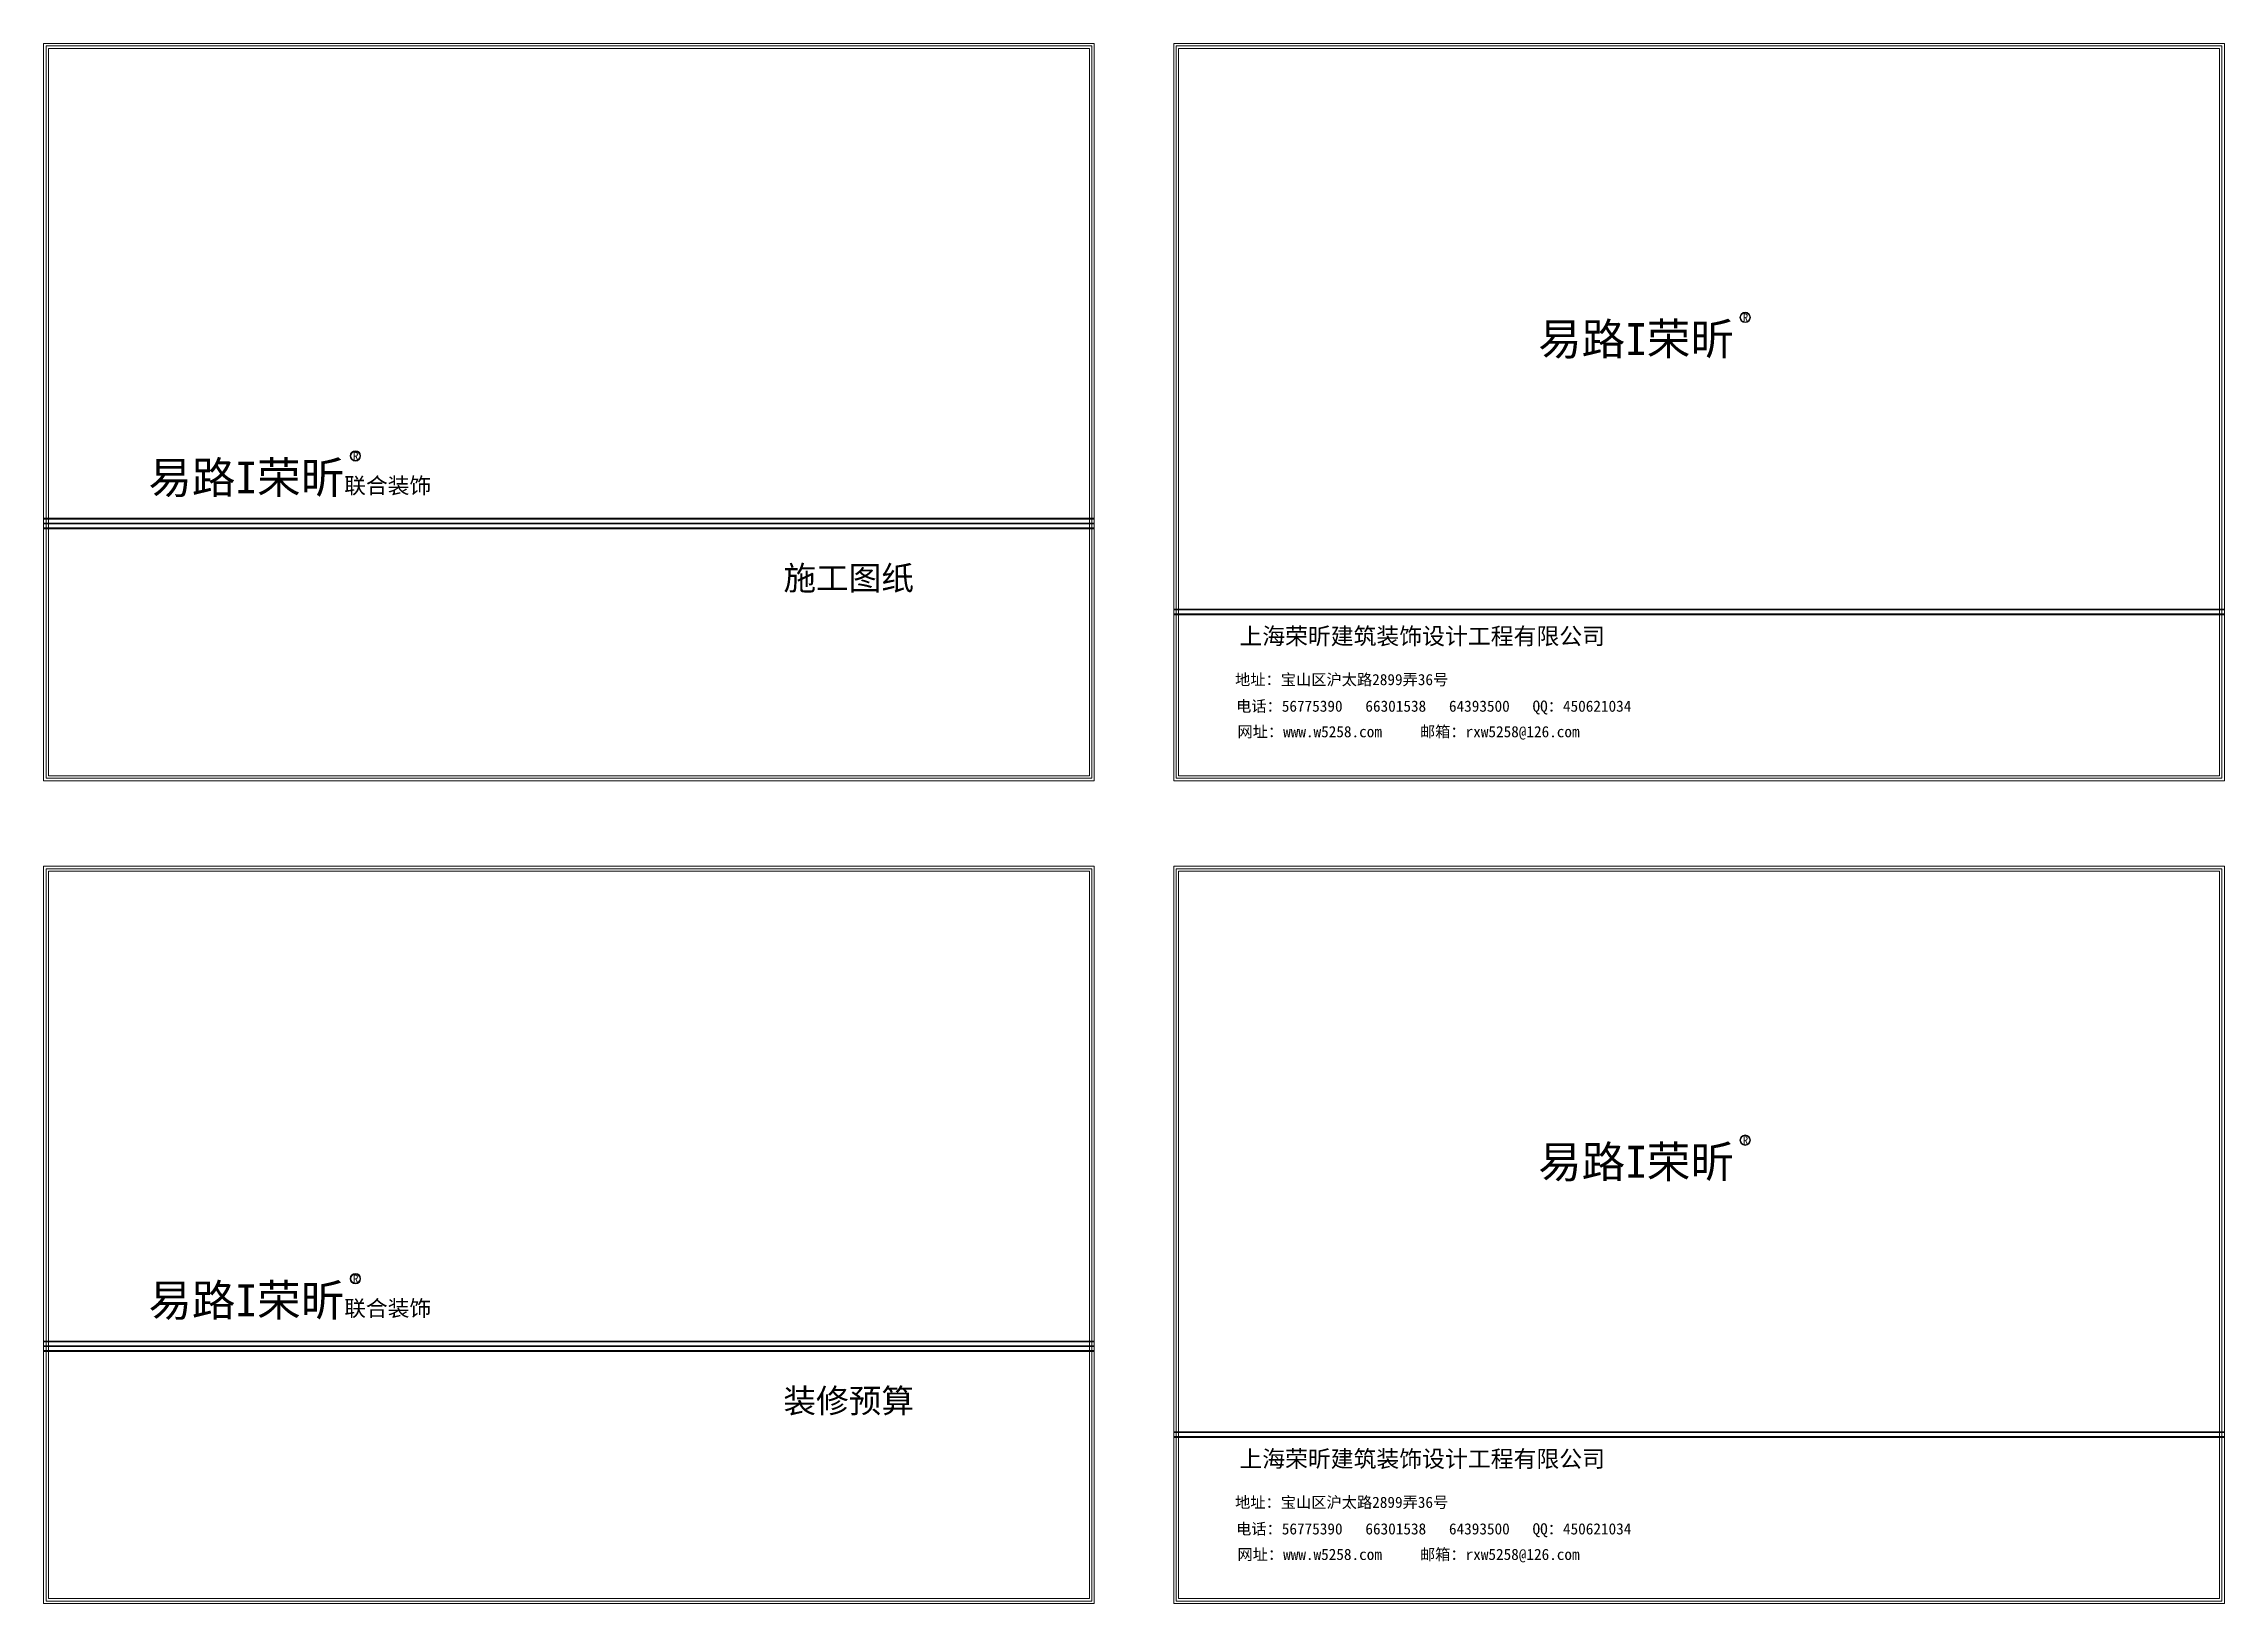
# Model space of a CAD drawing. Header units: millimetres. Extents: x -58733 to 427521, y -235734 to 553534.
# Drawn here: x -58733 to -31398, y -216375 to -196818 of the extents above; entities that cross this region are included whole.
import ezdxf

# ---------------------------------------------------------------- set-up
doc = ezdxf.new("R2010")
doc.units = ezdxf.units.MM
doc.styles.get("Standard").update_dxf_attribs({"font": 'simsun.ttc'})

msp = doc.modelspace()

# ---------------------------------------------------------------- texts
at = {"color": 251, "lineweight": 13, "attachment_point": 1}
for s, insert, char_height, width in [('{\\fSimHei|b0|i0|c134|p2;\\H1.333x;\\C7;易路I荣昕}', (-40000.2, -200322.3), 300, 9393.508), ('{\\fSimHei|b0|i0|c134|p49;\\C7;R}', (-37435.5, -200201.8), 100, 616.116), ('{\\fSimHei|b0|i0|c134|p2;\\H1.333x;\\C7;易路I荣昕\\H0.5001x;联合装饰}', (-57420.1, -202058.9), 300, 9393.508), ('{\\fSimHei|b0|i0|c134|p49;\\C7;R}', (-54855.4, -201938.4), 100, 616.116), ('{\\fSimHei|b0|i0|c134|p2;\\C7;施工图纸}', (-49460.4, -203369.2), 300, 2614.371), ('{\\fSimHei|b0|i0|c134|p2;\\C7;上海荣昕建筑装饰设计工程有限公司}', (-43745.6, -204141.5), 210, 6106.696), ('{\\fSimSun|b0|i0|c134|p2;\\C7;地址：宝山区沪太路2899弄36号}', (-43798.9, -204721.8), 140, 4362.065), ('{\\fSimSun|b0|i0|c134|p2;\\C7;电话：56775390   66301538   64393500   QQ：450621034}', (-43786.1, -205054.9), 140, 5579.403), ('{\\fSimSun|b0|i0|c134|p2;\\C7;网址：www.w5258.com     邮箱：rxw5258@126.com}', (-43769.3, -205375), 140, 5579.403), ('{\\fSimHei|b0|i0|c134|p2;\\H1.333x;\\C7;易路I荣昕}', (-40000.2, -210637.8), 300, 9393.508), ('{\\fSimHei|b0|i0|c134|p49;\\C7;R}', (-37435.5, -210517.4), 100, 616.116), ('{\\fSimHei|b0|i0|c134|p2;\\H1.333x;\\C7;易路I荣昕\\H0.5001x;联合装饰}', (-57420.1, -212374.5), 300, 9393.508), ('{\\fSimHei|b0|i0|c134|p49;\\C7;R}', (-54855.4, -212254), 100, 616.116), ('{\\fSimHei|b0|i0|c134|p2;\\C7;装修预算}', (-49460.4, -213684.8), 300, 2614.371), ('{\\fSimHei|b0|i0|c134|p2;\\C7;上海荣昕建筑装饰设计工程有限公司}', (-43745.6, -214457.1), 210, 6106.696), ('{\\fSimSun|b0|i0|c134|p2;\\C7;地址：宝山区沪太路2899弄36号}', (-43798.9, -215037.4), 140, 4362.065), ('{\\fSimSun|b0|i0|c134|p2;\\C7;电话：56775390   66301538   64393500   QQ：450621034}', (-43786.1, -215370.5), 140, 5579.403), ('{\\fSimSun|b0|i0|c134|p2;\\C7;网址：www.w5258.com     邮箱：rxw5258@126.com}', (-43769.3, -215690.5), 140, 5579.403)]:
    msp.add_mtext(s, dxfattribs=dict(at, insert=insert, char_height=char_height, width=width))

# ---------------------------------------------------------------- hatches: boundary and pattern name
at = {"lineweight": 13}
h = msp.add_hatch(color=7, dxfattribs=at)
h.paths.add_polyline_path([(-37470.5, -200251.4, 1), (-37339.8, -200251.4, 1)])
h.paths.add_polyline_path([(-37347.7, -200251.4, -1), (-37462.6, -200251.4, -1)], flags=16)
h.paths.add_polyline_path([(-37460.2, -200176.8), (-37348.9, -200176.8), (-37348.9, -200326.8), (-37460.2, -200326.8)], flags=9)
h = msp.add_hatch(color=7, dxfattribs=at)
h.paths.add_polyline_path([(-37470.5, -200251.4, 1), (-37339.8, -200251.4, 1)])
h.paths.add_polyline_path([(-37347.7, -200251.4, -1), (-37462.6, -200251.4, -1)], flags=16)
h = msp.add_hatch(color=7, dxfattribs=at)
h.paths.add_polyline_path([(-54890.3, -201988, 1), (-54759.7, -201988, 1)])
h.paths.add_polyline_path([(-54767.6, -201988, -1), (-54882.5, -201988, -1)], flags=16)
h.paths.add_polyline_path([(-54880.1, -201913.4), (-54768.8, -201913.4), (-54768.8, -202063.4), (-54880.1, -202063.4)], flags=9)
h = msp.add_hatch(color=7, dxfattribs=at)
h.paths.add_polyline_path([(-54890.3, -201988, 1), (-54759.7, -201988, 1)])
h.paths.add_polyline_path([(-54767.6, -201988, -1), (-54882.5, -201988, -1)], flags=16)
h = msp.add_hatch(color=7, dxfattribs=at)
h.paths.add_polyline_path([(-37470.5, -210566.9, 1), (-37339.8, -210566.9, 1)])
h.paths.add_polyline_path([(-37347.7, -210566.9, -1), (-37462.6, -210566.9, -1)], flags=16)
h.paths.add_polyline_path([(-37460.2, -210492.4), (-37348.9, -210492.4), (-37348.9, -210642.4), (-37460.2, -210642.4)], flags=9)
h = msp.add_hatch(color=7, dxfattribs=at)
h.paths.add_polyline_path([(-37470.5, -210566.9, 1), (-37339.8, -210566.9, 1)])
h.paths.add_polyline_path([(-37347.7, -210566.9, -1), (-37462.6, -210566.9, -1)], flags=16)
h = msp.add_hatch(color=7, dxfattribs=at)
h.paths.add_polyline_path([(-54890.3, -212303.6, 1), (-54759.7, -212303.6, 1)])
h.paths.add_polyline_path([(-54767.6, -212303.6, -1), (-54882.5, -212303.6, -1)], flags=16)
h.paths.add_polyline_path([(-54880.1, -212229), (-54768.8, -212229), (-54768.8, -212379), (-54880.1, -212379)], flags=9)
h = msp.add_hatch(color=7, dxfattribs=at)
h.paths.add_polyline_path([(-54890.3, -212303.6, 1), (-54759.7, -212303.6, 1)])
h.paths.add_polyline_path([(-54767.6, -212303.6, -1), (-54882.5, -212303.6, -1)], flags=16)

# ---------------------------------------------------------------- linework, layer by layer
at = {"color": 7, "lineweight": 20}
for p, q in [((-58733.4, -202770.1), (-45565.5, -202770.1)), ((-58733.4, -202775.1), (-45565.5, -202775.1)), ((-58733.4, -202780.1), (-45565.5, -202780.1)), ((-58733.4, -202830.1), (-45565.5, -202830.1)), ((-58733.4, -202835.1), (-45565.5, -202835.1)), ((-58733.4, -202840.1), (-45565.5, -202840.1)), ((-58733.4, -202890.1), (-45565.5, -202890.1)), ((-58733.4, -202895.1), (-45565.5, -202895.1)), ((-58733.4, -202900.1), (-45565.5, -202900.1)), ((-44566.4, -203908.6), (-31398.4, -203908.6)), ((-44566.4, -203913.6), (-31398.4, -203913.6)), ((-44566.4, -203918.6), (-31398.4, -203918.6)), ((-44566.4, -203968.6), (-31398.4, -203968.6)), ((-44566.4, -203973.6), (-31398.4, -203973.6)), ((-44566.4, -203978.6), (-31398.4, -203978.6)), ((-58733.4, -213085.6), (-45565.5, -213085.6)), ((-58733.4, -213090.6), (-45565.5, -213090.6)), ((-58733.4, -213095.6), (-45565.5, -213095.6)), ((-58733.4, -213145.6), (-45565.5, -213145.6)), ((-58733.4, -213150.6), (-45565.5, -213150.6)), ((-58733.4, -213155.6), (-45565.5, -213155.6)), ((-58733.4, -213205.6), (-45565.5, -213205.6)), ((-58733.4, -213210.6), (-45565.5, -213210.6)), ((-58733.4, -213215.6), (-45565.5, -213215.6)), ((-44566.4, -214224.2), (-31398.4, -214224.2)), ((-44566.4, -214229.2), (-31398.4, -214229.2)), ((-44566.4, -214234.2), (-31398.4, -214234.2)), ((-44566.4, -214284.2), (-31398.4, -214284.2)), ((-44566.4, -214289.2), (-31398.4, -214289.2)), ((-44566.4, -214294.2), (-31398.4, -214294.2))]:
    msp.add_line(p, q, dxfattribs=at)
at = {"color": 0, "lineweight": 13}
for points in [[(-58733.4, -196817.8), (-58733.4, -206059.5), (-45565.5, -206059.5), (-45565.5, -196817.8)], [(-58703.4, -196847.8), (-58703.4, -206029.5), (-45595.5, -206029.5), (-45595.5, -196847.8)], [(-58673.4, -196877.8), (-58673.4, -205999.5), (-45625.5, -205999.5), (-45625.5, -196877.8)], [(-44566.4, -196817.8), (-44566.4, -206059.5), (-31398.4, -206059.5), (-31398.4, -196817.8)], [(-44536.4, -196847.8), (-44536.4, -206029.5), (-31428.4, -206029.5), (-31428.4, -196847.8)], [(-44506.4, -196877.8), (-44506.4, -205999.5), (-31458.4, -205999.5), (-31458.4, -196877.8)], [(-58733.4, -207133.4), (-58733.4, -216375.1), (-45565.5, -216375.1), (-45565.5, -207133.4)], [(-58703.4, -207163.4), (-58703.4, -216345.1), (-45595.5, -216345.1), (-45595.5, -207163.4)], [(-58673.4, -207193.4), (-58673.4, -216315.1), (-45625.5, -216315.1), (-45625.5, -207193.4)], [(-44566.4, -207133.4), (-44566.4, -216375.1), (-31398.4, -216375.1), (-31398.4, -207133.4)], [(-44536.4, -207163.4), (-44536.4, -216345.1), (-31428.4, -216345.1), (-31428.4, -207163.4)], [(-44506.4, -207193.4), (-44506.4, -216315.1), (-31458.4, -216315.1), (-31458.4, -207193.4)]]:
    msp.add_lwpolyline(points, close=True, dxfattribs=at)
at = {"color": 7, "lineweight": 13}
for centre, radius in [((-37405.1, -200251.4), 65.3), ((-37405.1, -200251.4), 57.4), ((-54825, -201988), 65.3), ((-54825, -201988), 57.4), ((-37405.1, -210566.9), 65.3), ((-37405.1, -210566.9), 57.4), ((-54825, -212303.6), 65.3), ((-54825, -212303.6), 57.4)]:
    msp.add_circle(centre, radius, dxfattribs=at)

msp.set_redraw_order([(e.dxf.handle, doc.entitydb.next_handle()) for e in msp.query("TEXT MTEXT ATTDEF DIMENSION ARC_DIMENSION")])  # texts and dimensions are drawn at this point

doc.saveas('drawing.dxf')
